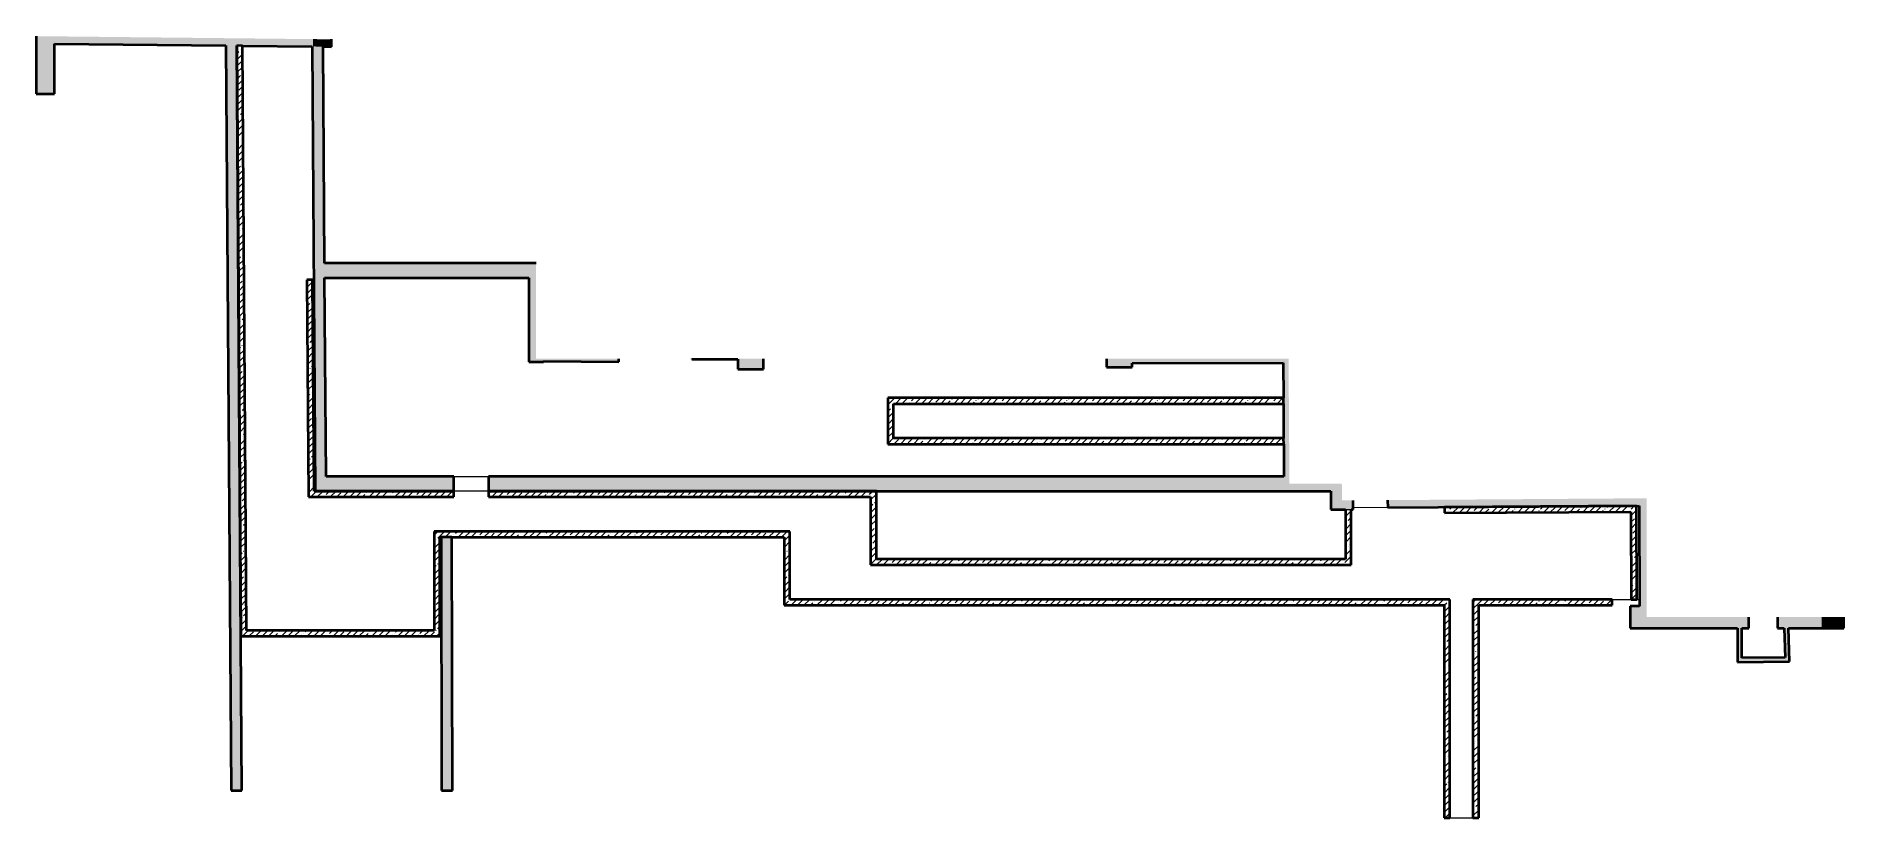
# Model space of a CAD drawing. Header units: millimetres. Extents: x -11886 to 147109, y 276 to 46084.
# Drawn here: x 84366 to 147109, y 1743 to 28873 of the extents above; entities that cross this region are included whole.
import ezdxf

# ---------------------------------------------------------------- set-up
doc = ezdxf.new("R2010")
doc.units = ezdxf.units.MM
for name, color, linetype, lineweight in [('Перекрытие', 7, 'Continuous', 18), ('Стены внутренние', 7, 'Continuous', 18), ('Стены наружные', 7, 'Continuous', 18)]:
    doc.layers.add(name, color=color, linetype=linetype, lineweight=lineweight)
pattern_1 = [(45, (90669.95, 0), (-224.5064, 224.5064), []), (45, (90894.45, 0), (-224.5064, 224.5064), [396.875, -79.375, 3.353, -76.022])]

msp = doc.modelspace()

# ---------------------------------------------------------------- hatches: boundary and pattern name
at = {"layer": 'Стены внутренние', "true_color": 0xc0c0c0}
for points in [[(93979.27, 28514.44), (93979.27, 28769.45), (85006.11, 28865.65), (85006.11, 28610.63), (93943.06, 28514.83)], [(91129.61, 2695.16), (91509.6, 2697.8), (91330.23, 28542.84), (90950.19, 28546.91), (91059.76, 12759.45)], [(94047.97, 13594.75), (94427.98, 13594.75), (94323.1, 28510.75), (93943.06, 28514.83)], [(101975.18, 17569.86), (101975.18, 17676.96), (101720.18, 17676.96), (101720.18, 20487.77), (101465.18, 20487.77), (101465.18, 17569.86)], [(104593.99, 17564.59), (104595.17, 17676.96), (101975.18, 17676.96), (101975.18, 17592.17)], [(109615.26, 17310.22), (109615.21, 17676.96), (108715.26, 17676.96), (108715.26, 17310.22)], [(122412.3, 17383.92), (122412.3, 17676.96), (121512.3, 17676.96), (121512.3, 17383.92)], [(122412.3, 17525.21), (127646.13, 17536.19), (127645.1, 17676.96), (122412.3, 17676.96)], [(127864.91, 13595.96), (127835.11, 17676.96), (127645.1, 17676.96), (127674.91, 13595.96), (127835.11, 13595.96)], [(129301.13, 13085.96), (129299.07, 13340.96), (127866.78, 13340.96), (127864.91, 13595.96), (127674.91, 13595.96), (127678.64, 13085.96), (128092.19, 13085.96)], [(140260.02, 9094.22), (140267.9, 9094.22), (140260.02, 12834.54), (140005.03, 12832.7), (140012.9, 9094.22)], [(98815.54, 2696.48), (98798.3, 11484.75), (98418.29, 11484.75), (98435.54, 2696.48)]]:
    msp.add_hatch(color=9, dxfattribs=at).paths.add_polyline_path(points)
h = msp.add_hatch(color=9, dxfattribs=at)
h.paths.add_polyline_path([(127678.64, 13084.75), (127674.92, 13594.75), (100062.93, 13594.75), (100062.93, 13084.75), (123531.39, 13084.75)])
h.paths.add_polyline_path([(98862.93, 13084.75), (98862.93, 13594.75), (94047.97, 13594.75), (94051.56, 13084.75), (96166.58, 13084.75)])
h = msp.add_hatch(color=9, dxfattribs=at)
h.paths.add_polyline_path([(130075.85, 12505.95), (130076.04, 12505.96), (130073.81, 12758.17)])
h.paths.add_polyline_path([(131276.01, 12514.62), (140005.56, 12577.69), (140005.03, 12832.7), (131274.17, 12769.62), (131274.25, 12758.17)])
at = {"layer": 'Стены наружные', "true_color": 0xc0c0c0}
for points in [[(85006.11, 26868.59), (85006.11, 28865.65), (84366.11, 28872.51), (84366.11, 26868.59)], [(94619.27, 28507.58), (94619.27, 28762.59), (93979.27, 28769.45), (93979.27, 28514.44), (94323.1, 28510.75)], [(101720.18, 20487.77), (101720.18, 20997.77), (94375.93, 20997.77), (94379.51, 20487.77), (101465.18, 20487.77)], [(107126.5, 17658.24), (108715.26, 17659.78), (108715.26, 17676.96), (107126.76, 17676.96)], [(129306.33, 12443.26), (130076.31, 12449.5), (130073.79, 12760.95), (129688.8, 12758.17), (129684.08, 13340.96), (129299.07, 13340.96), (129303.77, 12759.45)], [(143412.55, 7299.81), (143562.55, 7300.96), (143562.93, 8324.22), (143412.93, 8324.22)], [(145071.24, 7162.44), (145221.29, 7163.59), (145183.68, 8324.22), (145033.6, 8324.22), (145066.38, 7312.41)], [(147108.68, 8324.22), (147108.68, 8709.22), (146338.68, 8709.22), (146338.68, 8324.22)], [(143412.5, 7149.81), (145071.24, 7162.44), (145066.38, 7312.41), (143412.55, 7299.81)]]:
    msp.add_hatch(color=9, dxfattribs=at).paths.add_polyline_path(points)
at = {"layer": 'Стены наружные', "lineweight": 9}
h = msp.add_hatch(dxfattribs=at)
h.set_pattern_fill('FP_2', color=256, style=0, pattern_type=2)
h.set_pattern_definition(pattern_1)
h.paths.add_polyline_path([(91472.5, 8043.28), (91672.5, 8043.28), (91530.25, 28540.69), (91330.23, 28542.84), (91439.77, 12759.45)])
h = msp.add_hatch(dxfattribs=at)
h.set_pattern_fill('FP_2', color=256, style=0, pattern_type=2)
h.set_pattern_definition(pattern_1)
h.paths.add_polyline_path([(94020.08, 12884.75), (93956.86, 20414.08), (93756.86, 20412.4), (93820.08, 12884.75)])
h = msp.add_hatch(dxfattribs=at)
h.set_pattern_fill('FP_2', color=256, style=0, pattern_type=2)
h.set_pattern_definition(pattern_1)
h.paths.add_polyline_path([(114128.92, 14914.93), (114128.92, 16314.93), (113928.92, 16314.93), (113928.92, 14914.93)])
h = msp.add_hatch(dxfattribs=at)
h.set_pattern_fill('FP_2', color=256, style=0, pattern_type=2)
h.set_pattern_definition(pattern_1)
h.paths.add_polyline_path([(127656.51, 16114.93), (127655.05, 16314.93), (114128.92, 16314.93), (114128.92, 16114.93), (123531.39, 16114.93)])
h = msp.add_hatch(dxfattribs=at)
h.set_pattern_fill('FP_2', color=256, style=0, pattern_type=2)
h.set_pattern_definition(pattern_1)
h.paths.add_polyline_path([(127666.74, 14714.93), (127665.28, 14914.93), (113928.92, 14914.93), (113928.92, 14714.93), (123531.39, 14714.93)])
h = msp.add_hatch(dxfattribs=at)
h.set_pattern_fill('FP_2', color=256, style=0, pattern_type=2)
h.set_pattern_definition(pattern_1)
h.paths.add_polyline_path([(97505.26, 12884.75), (98862.93, 12884.75), (98862.93, 13084.75), (94018.4, 13084.75), (94020.08, 12884.75), (96166.58, 12884.75)])
h = msp.add_hatch(dxfattribs=at)
h.set_pattern_fill('FP_2', color=256, style=0, pattern_type=2)
h.set_pattern_definition(pattern_1)
h.paths.add_polyline_path([(113329.86, 12884.75), (113329.86, 13084.75), (100062.93, 13084.75), (100062.93, 12884.75), (109848.99, 12884.75)])
h = msp.add_hatch(dxfattribs=at)
h.set_pattern_fill('FP_2', color=256, style=0, pattern_type=2)
h.set_pattern_definition(pattern_1)
h.paths.add_polyline_path([(113329.86, 10720.68), (113529.86, 10720.68), (113529.86, 13084.75), (113329.86, 13084.75), (113329.86, 12759.45)])
h = msp.add_hatch(dxfattribs=at)
h.set_pattern_fill('FP_2', color=256, style=0, pattern_type=2)
h.set_pattern_definition(pattern_1)
h.paths.add_polyline_path([(133246.09, 12326.23), (139713.34, 12366.97), (139712.61, 12566.97), (133244.83, 12526.22)])
h = msp.add_hatch(dxfattribs=at)
h.set_pattern_fill('FP_2', color=256, style=0, pattern_type=2)
h.set_pattern_definition(pattern_1)
h.paths.add_polyline_path([(139724.44, 9319.96), (139924.44, 9320.68), (139912.61, 12568.23), (139712.61, 12566.97), (139713.34, 12366.97)])
h = msp.add_hatch(dxfattribs=at)
h.set_pattern_fill('FP_2', color=256, style=0, pattern_type=2)
h.set_pattern_definition(pattern_1)
h.paths.add_polyline_path([(130012.77, 10520.68), (130012.77, 12448.98), (129812.77, 12447.36), (129812.77, 10520.68)])
h = msp.add_hatch(dxfattribs=at)
h.set_pattern_fill('FP_2', color=256, style=0, pattern_type=2)
h.set_pattern_definition(pattern_1)
h.paths.add_polyline_path([(98377.65, 8243.28), (98377.65, 11684.75), (98177.65, 11684.75), (98177.65, 8243.28)])
h = msp.add_hatch(dxfattribs=at)
h.set_pattern_fill('FP_2', color=256, style=0, pattern_type=2)
h.set_pattern_definition(pattern_1)
h.paths.add_polyline_path([(98377.65, 11484.75), (110529.86, 11484.75), (110529.86, 11684.75), (98377.65, 11684.75)])
h = msp.add_hatch(dxfattribs=at)
h.set_pattern_fill('FP_2', color=256, style=0, pattern_type=2)
h.set_pattern_definition(pattern_1)
h.paths.add_polyline_path([(110529.86, 9120.68), (110529.86, 11484.75), (110329.86, 11484.75), (110329.86, 9120.68)])
h = msp.add_hatch(dxfattribs=at)
h.set_pattern_fill('FP_2', color=256, style=0, pattern_type=2)
h.set_pattern_definition(pattern_1)
h.paths.add_polyline_path([(129812.77, 10520.68), (129812.77, 10720.68), (113329.86, 10720.68), (113329.86, 10520.68), (129688.8, 10520.68)])
h = msp.add_hatch(dxfattribs=at)
h.set_pattern_fill('FP_2', color=256, style=0, pattern_type=2)
h.set_pattern_definition(pattern_1)
h.paths.add_polyline_path([(114409.79, 9120.68), (133437.03, 9120.68), (133437.03, 9320.68), (110529.86, 9320.68), (110529.86, 9120.68)])
h = msp.add_hatch(dxfattribs=at)
h.set_pattern_fill('FP_2', color=256, style=0, pattern_type=2)
h.set_pattern_definition(pattern_1)
h.paths.add_polyline_path([(133437.03, 1743.28), (133437.03, 9120.68), (133237.03, 9120.68), (133237.03, 1743.28)])
h = msp.add_hatch(dxfattribs=at)
h.set_pattern_fill('FP_2', color=256, style=0, pattern_type=2)
h.set_pattern_definition(pattern_1)
h.paths.add_polyline_path([(134437.03, 1743.28), (134437.03, 9320.68), (134237.03, 9320.68), (134237.03, 1743.28)])
h = msp.add_hatch(dxfattribs=at)
h.set_pattern_fill('FP_2', color=256, style=0, pattern_type=2)
h.set_pattern_definition(pattern_1)
h.paths.add_polyline_path([(134437.03, 9120.68), (139068.34, 9120.68), (139068.34, 9320.68), (134437.03, 9320.68)])
at = {"layer": 'Стены наружные', "true_color": 0xc0c0c0}
h = msp.add_hatch(color=9, dxfattribs=at)
h.paths.add_polyline_path([(146338.68, 8324.22), (146338.68, 8709.22), (144810.85, 8709.22), (144810.85, 8324.22), (145183.68, 8324.22)])
h.paths.add_polyline_path([(143412.93, 8324.22), (143810.85, 8324.22), (143810.85, 8709.22), (140268.71, 8709.22), (140267.9, 9094.22), (139694.34, 9094.22), (139694.34, 8324.22), (141774.59, 8324.22)])
at = {"layer": 'Стены наружные', "lineweight": 9}
h = msp.add_hatch(dxfattribs=at)
h.set_pattern_fill('FP_2', color=256, style=0, pattern_type=2)
h.set_pattern_definition(pattern_1)
h.paths.add_polyline_path([(91672.5, 8043.28), (98377.65, 8043.28), (98377.65, 8243.28), (91671.12, 8243.28)])

# ---------------------------------------------------------------- linework, layer by layer
at = {"layer": 'Перекрытие', "color": 136, "true_color": 0x008080}
for p, q in [((100062.93, 13084.75), (98862.93, 13084.75)), ((139068.34, 9320.68), (139724.44, 9320.68)), ((139924.44, 9320.68), (140012.42, 9320.68)), ((133437.03, 1743.28), (134237.03, 1743.28))]:
    msp.add_line(p, q, dxfattribs=at)
at = {"layer": 'Стены внутренние', "lineweight": 40}
for p, q in [((85006.11, 28610.63), (90950.19, 28546.91)), ((90950.19, 28546.91), (91129.61, 2695.16)), ((91509.6, 2697.8), (91330.23, 28542.84)), ((91530.25, 28540.69), (93943.06, 28514.83)), ((93943.06, 28514.83), (94051.56, 13084.75)), ((94375.93, 20997.77), (94323.1, 28510.75)), ((94427.98, 13594.75), (94379.51, 20487.77)), ((101465.18, 20487.77), (101465.18, 17569.86)), ((101465.18, 17569.86), (101975.18, 17569.86)), ((101975.18, 17569.86), (101975.18, 17592.17)), ((101975.18, 17592.17), (104593.99, 17564.59)), ((104593.99, 17564.59), (104595.17, 17676.96)), ((108715.26, 17659.78), (108715.26, 17310.22)), ((109615.26, 17310.22), (109615.26, 17676.96)), ((121512.3, 17676.96), (121512.3, 17383.92)), ((108715.26, 17310.22), (109615.26, 17310.22)), ((121512.3, 17383.92), (122412.3, 17383.92)), ((122412.3, 17525.21), (127646.13, 17536.19)), ((122412.3, 17383.92), (122412.3, 17525.21)), ((127646.13, 17536.19), (127655.05, 16314.93)), ((127656.51, 16114.93), (127665.28, 14914.93)), ((127666.74, 14714.93), (127674.92, 13594.75)), ((98862.93, 13594.75), (94427.98, 13594.75)), ((98862.93, 13084.75), (98862.93, 13594.75)), ((127674.92, 13594.75), (100062.93, 13594.75)), ((100062.93, 13594.75), (100062.93, 13084.75)), ((94051.56, 13084.75), (98862.93, 13084.75)), ((100062.93, 13084.75), (127678.64, 13084.75)), ((127678.64, 13085.96), (129301.13, 13085.96)), ((127678.64, 13084.75), (127678.64, 13085.96)), ((130076.04, 12505.96), (130074.2, 12760.95)), ((131274.17, 12769.62), (131276.01, 12514.62)), ((131276.01, 12514.62), (140005.56, 12577.69)), ((140005.56, 12577.69), (140012.9, 9094.22)), ((130075.85, 12505.95), (130076.04, 12505.96)), ((98418.29, 11484.75), (98435.54, 2696.48)), ((98798.3, 11484.75), (98418.29, 11484.75)), ((98815.54, 2696.48), (98798.3, 11484.75)), ((91129.61, 2695.16), (91509.6, 2697.8)), ((98435.54, 2696.48), (98815.54, 2696.48))]:
    msp.add_line(p, q, dxfattribs=at)
at = {"layer": 'Стены внутренние'}
for p, q in [((98862.93, 13594.75), (100062.93, 13594.75)), ((100062.93, 13084.75), (98862.93, 13084.75)), ((131276.01, 12514.62), (130076.04, 12505.96))]:
    msp.add_line(p, q, dxfattribs=at)
at = {"layer": 'Стены наружные', "lineweight": 40}
for p, q in [((84366.11, 28872.51), (84366.11, 26868.59)), ((85006.11, 26868.59), (85006.11, 28610.63)), ((91330.23, 28542.84), (91472.5, 8043.28)), ((91530.25, 28540.69), (91330.23, 28542.84)), ((91671.12, 8243.28), (91530.25, 28540.69)), ((94323.1, 28510.75), (94619.27, 28507.58)), ((94619.27, 28507.58), (94619.27, 28762.59)), ((84366.11, 26868.59), (85006.11, 26868.59)), ((101720.18, 20997.77), (94375.93, 20997.77)), ((93956.86, 20414.08), (93756.86, 20412.4)), ((93756.86, 20412.4), (93820.08, 12884.75)), ((94018.4, 13084.75), (93956.86, 20414.08)), ((94379.51, 20487.77), (101465.18, 20487.77)), ((107126.76, 17676.96), (107126.5, 17658.24)), ((107126.5, 17658.24), (108715.26, 17659.78)), ((113928.92, 16314.93), (113928.92, 14714.93)), ((127655.05, 16314.93), (113928.92, 16314.93)), ((127656.51, 16114.93), (127655.05, 16314.93)), ((114128.92, 14914.93), (114128.92, 16114.93)), ((114128.92, 16114.93), (127656.51, 16114.93)), ((113928.92, 14714.93), (127666.74, 14714.93)), ((127665.28, 14914.93), (114128.92, 14914.93)), ((127666.74, 14714.93), (127665.28, 14914.93)), ((93820.08, 12884.75), (98862.93, 12884.75)), ((98862.93, 13084.75), (94018.4, 13084.75)), ((98862.93, 12884.75), (98862.93, 13084.75)), ((113529.86, 13084.75), (100062.93, 13084.75)), ((100062.93, 13084.75), (100062.93, 12884.75)), ((100062.93, 12884.75), (113329.86, 12884.75)), ((113329.86, 12884.75), (113329.86, 10520.68)), ((113529.86, 10720.68), (113529.86, 13084.75)), ((129301.13, 13085.96), (129306.33, 12443.26)), ((139912.61, 12568.23), (133244.83, 12526.22)), ((139924.44, 9320.68), (139912.61, 12568.23)), ((129306.33, 12443.26), (129812.77, 12447.36)), ((129812.77, 12447.36), (129812.77, 10720.68)), ((130012.77, 12448.98), (130076.31, 12449.5)), ((130012.77, 10520.68), (130012.77, 12448.98)), ((130076.31, 12449.5), (130075.85, 12505.95)), ((133244.83, 12526.22), (133246.09, 12326.23)), ((133246.09, 12326.23), (139713.34, 12366.97)), ((139713.34, 12366.97), (139724.44, 9319.96)), ((98177.65, 11684.75), (98177.65, 8243.28)), ((110529.86, 11684.75), (98177.65, 11684.75)), ((98377.65, 8043.28), (98377.65, 11484.75)), ((98377.65, 11484.75), (98418.29, 11484.75)), ((98798.3, 11484.75), (110329.86, 11484.75)), ((110329.86, 11484.75), (110329.86, 9120.68)), ((110529.86, 9320.68), (110529.86, 11684.75)), ((129812.77, 10720.68), (113529.86, 10720.68)), ((113329.86, 10520.68), (130012.77, 10520.68)), ((110329.86, 9120.68), (133237.03, 9120.68)), ((133437.03, 9320.68), (110529.86, 9320.68)), ((133237.03, 9120.68), (133237.03, 1743.28)), ((133437.03, 1743.28), (133437.03, 9320.68)), ((134237.03, 9320.68), (134237.03, 1743.28)), ((139068.34, 9320.68), (134237.03, 9320.68)), ((134437.03, 1743.28), (134437.03, 9120.68)), ((134437.03, 9120.68), (139068.34, 9120.68)), ((139068.34, 9120.68), (139068.34, 9320.68)), ((140012.9, 9094.22), (139694.34, 9094.22)), ((139694.34, 9094.22), (139694.34, 8324.22)), ((139724.44, 9319.96), (139924.44, 9320.68)), ((98177.65, 8243.28), (91671.12, 8243.28)), ((139694.34, 8324.22), (143412.93, 8324.22)), ((143412.93, 8324.22), (143412.5, 7149.81)), ((143562.55, 7300.96), (143562.93, 8324.22)), ((143562.93, 8324.22), (143810.85, 8324.22)), ((143810.85, 8324.22), (143810.85, 8709.22)), ((144810.85, 8709.22), (144810.85, 8324.22)), ((144810.85, 8324.22), (145033.6, 8324.22)), ((145033.6, 8324.22), (145066.38, 7312.41)), ((145221.29, 7163.59), (145183.68, 8324.22)), ((145183.68, 8324.22), (147108.68, 8324.22)), ((147108.68, 8324.22), (147108.68, 8709.22)), ((91472.5, 8043.28), (98377.65, 8043.28)), ((143412.5, 7149.81), (145221.29, 7163.59)), ((145066.38, 7312.41), (143562.55, 7300.96)), ((133237.03, 1743.28), (133437.03, 1743.28)), ((134237.03, 1743.28), (134437.03, 1743.28))]:
    msp.add_line(p, q, dxfattribs=at)
at = {"layer": 'Стены наружные'}
msp.add_line((129812.77, 12447.36), (130012.77, 12448.98), dxfattribs=at)

doc.saveas('drawing.dxf')
